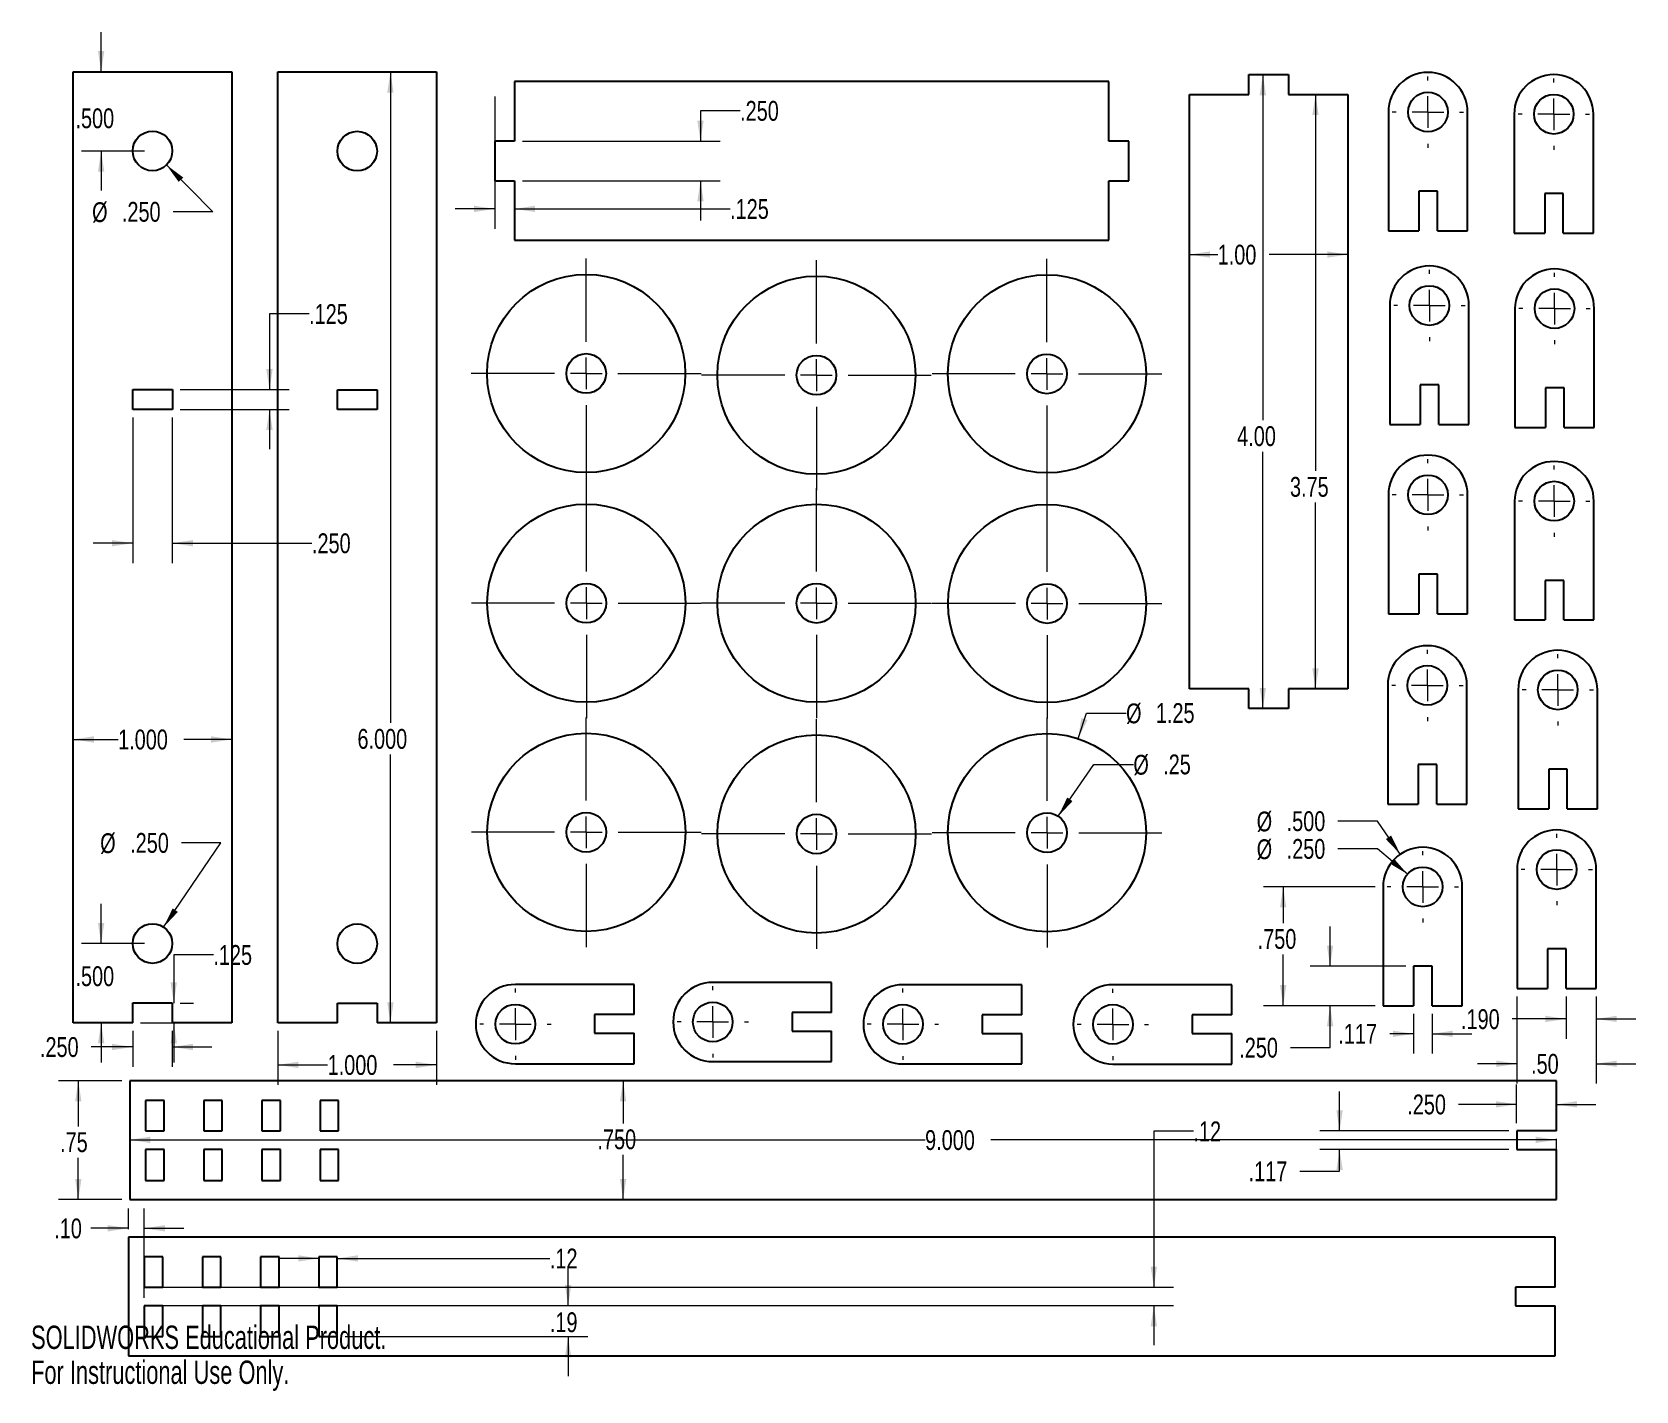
# Paper-space layout 'Sheet1(2)' of a CAD drawing. Header units: inches. Extents: x 0 to 10.1, y 0 to 8.6.
import ezdxf

# ---------------------------------------------------------------- set-up
doc = ezdxf.new("R2010")
doc.units = ezdxf.units.IN
doc.header["$MEASUREMENT"] = 0
doc.styles.add('SLDTEXTSTYLE0', font='TXT', dxfattribs={"width": 0.75})
doc.styles.add('SLDTEXTSTYLE1', font='TXT', dxfattribs={"width": 0.7})
doc.dimstyles.new('SLDDIMSTYLE0', dxfattribs={"dimtxt": 0.125, "dimasz": 0.13, "dimexe": 0, "dimexo": 0.0625, "dimgap": 0.03125, "dimtad": 0, "dimtih": 1, "dimtoh": 1, "dimdec": 3, "dimrnd": 1e-09, "dimzin": 4, "dimdsep": 46, "dimtxsty": 'SLDTEXTSTYLE0', "dimsah": 1, "dimcen": 0, "dimadec": 0, "dimazin": 1, "dimtfac": 1, "dimtdec": 3, "dimtofl": 0, "dimtmove": 0, "dimatfit": 3, "dimfxl": 1, "dimfrac": 2, "dimtolj": 1, "dimtzin": 12, "dimarcsym": 0})
doc.dimstyles.new('SLDDIMSTYLE1', dxfattribs={"dimtxt": 0.125, "dimasz": 0.13, "dimexe": 0, "dimexo": 0.0625, "dimgap": 0.03125, "dimtad": 0, "dimtih": 1, "dimtoh": 1, "dimdec": 3, "dimrnd": 1e-09, "dimzin": 12, "dimdsep": 46, "dimtxsty": 'SLDTEXTSTYLE0', "dimsah": 1, "dimcen": 0.09, "dimadec": 0, "dimazin": 3, "dimtfac": 1, "dimtdec": 3, "dimtmove": 0, "dimatfit": 0, "dimfxl": 1, "dimfrac": 2, "dimtolj": 1, "dimtzin": 12, "dimarcsym": 0})
doc.dimstyles.new('SLDDIMSTYLE2', dxfattribs={"dimtxt": 0.125, "dimasz": 0.13, "dimexe": 0, "dimexo": 0.0625, "dimgap": 0.03125, "dimtad": 0, "dimtih": 1, "dimtoh": 1, "dimdec": 3, "dimrnd": 1e-09, "dimzin": 4, "dimdsep": 46, "dimtxsty": 'SLDTEXTSTYLE0', "dimsah": 1, "dimcen": 0.09, "dimadec": 0, "dimazin": 1, "dimtfac": 1, "dimtdec": 3, "dimtmove": 0, "dimatfit": 0, "dimfxl": 1, "dimfrac": 2, "dimtolj": 1, "dimtzin": 12, "dimarcsym": 0})
doc.dimstyles.new('SLDDIMSTYLE3', dxfattribs={"dimtxt": 0.125, "dimasz": 0.13, "dimexe": 0, "dimexo": 0.0625, "dimgap": 0.03125, "dimtad": 0, "dimtih": 1, "dimtoh": 1, "dimdec": 3, "dimrnd": 1e-09, "dimzin": 4, "dimdsep": 46, "dimtxsty": 'SLDTEXTSTYLE0', "dimsah": 1, "dimcen": 0.09, "dimadec": 0, "dimazin": 1, "dimtfac": 1, "dimtdec": 3, "dimtofl": 0, "dimtmove": 0, "dimatfit": 3, "dimfxl": 1, "dimfrac": 2, "dimtolj": 1, "dimtzin": 12, "dimarcsym": 0})
doc.dimstyles.new('SLDDIMSTYLE4', dxfattribs={"dimtxt": 0.125, "dimasz": 0.13, "dimexe": 0, "dimexo": 0.0625, "dimgap": 0.03125, "dimtad": 0, "dimtih": 1, "dimtoh": 1, "dimdec": 3, "dimrnd": 1e-09, "dimzin": 4, "dimdsep": 46, "dimtxsty": 'SLDTEXTSTYLE0', "dimsah": 1, "dimcen": 0, "dimadec": 0, "dimazin": 1, "dimtfac": 1, "dimtdec": 3, "dimtofl": 0, "dimtmove": 0, "dimatfit": 3, "dimfxl": 1, "dimfrac": 2, "dimtolj": 1, "dimtzin": 12, "dimarcsym": 0})
doc.dimstyles.new('SLDDIMSTYLE5', dxfattribs={"dimtxt": 0.125, "dimasz": 0.13, "dimexe": 0, "dimexo": 0.0625, "dimgap": 0.03125, "dimtad": 0, "dimtih": 1, "dimtoh": 1, "dimrnd": 1e-09, "dimzin": 12, "dimdsep": 46, "dimtxsty": 'SLDTEXTSTYLE0', "dimsah": 1, "dimcen": 0.09, "dimadec": 0, "dimazin": 3, "dimtfac": 1, "dimtmove": 0, "dimatfit": 0, "dimfxl": 1, "dimfrac": 2, "dimtolj": 1, "dimtzin": 12, "dimarcsym": 0})
doc.dimstyles.new('SLDDIMSTYLE6', dxfattribs={"dimtxt": 0.125, "dimasz": 0.13, "dimexe": 0, "dimexo": 0.0625, "dimgap": 0.03125, "dimtad": 0, "dimtih": 1, "dimtoh": 1, "dimrnd": 1e-09, "dimzin": 4, "dimdsep": 46, "dimtxsty": 'SLDTEXTSTYLE0', "dimsah": 1, "dimcen": 0.09, "dimadec": 0, "dimazin": 1, "dimtfac": 1, "dimtmove": 0, "dimatfit": 0, "dimfxl": 1, "dimfrac": 2, "dimtolj": 1, "dimtzin": 12, "dimarcsym": 0})
doc.dimstyles.new('SLDDIMSTYLE7', dxfattribs={"dimtxt": 0.125, "dimasz": 0.13, "dimexe": 0, "dimexo": 0.0625, "dimgap": 0.03125, "dimtad": 0, "dimtih": 1, "dimtoh": 1, "dimrnd": 1e-09, "dimzin": 12, "dimdsep": 46, "dimtxsty": 'SLDTEXTSTYLE0', "dimsah": 1, "dimcen": 0.09, "dimadec": 0, "dimazin": 3, "dimtfac": 1, "dimtofl": 0, "dimtmove": 0, "dimatfit": 3, "dimfxl": 1, "dimfrac": 2, "dimtolj": 1, "dimtzin": 12, "dimarcsym": 0})
doc.dimstyles.new('SLDDIMSTYLE8', dxfattribs={"dimtxt": 0.125, "dimasz": 0.13, "dimexe": 0, "dimexo": 0.0625, "dimgap": 0.03125, "dimtad": 0, "dimtih": 1, "dimtoh": 1, "dimrnd": 1e-09, "dimzin": 4, "dimdsep": 46, "dimtxsty": 'SLDTEXTSTYLE0', "dimsah": 1, "dimcen": 0.09, "dimadec": 0, "dimazin": 1, "dimtfac": 1, "dimtofl": 0, "dimtmove": 0, "dimatfit": 3, "dimfxl": 1, "dimfrac": 2, "dimtolj": 1, "dimtzin": 12, "dimarcsym": 0})
doc.dimstyles.new('SLDDIMSTYLE9', dxfattribs={"dimtxt": 0.125, "dimasz": 0.13, "dimexe": 0, "dimexo": 0.0625, "dimgap": 0.03125, "dimtad": 0, "dimtih": 1, "dimtoh": 1, "dimrnd": 1e-09, "dimzin": 12, "dimdsep": 46, "dimtxsty": 'SLDTEXTSTYLE0', "dimsah": 1, "dimcen": 0, "dimadec": 0, "dimazin": 3, "dimtfac": 1, "dimtofl": 0, "dimtmove": 0, "dimatfit": 3, "dimfxl": 1, "dimfrac": 2, "dimtolj": 1, "dimtzin": 12, "dimarcsym": 0})

psp = doc.layouts.new('Sheet1(2)')

# ---------------------------------------------------------------- texts
at = {"color": 7, "linetype": 'Continuous', "char_height": 0.14705, "attachment_point": 1, "style": 'SLDTEXTSTYLE1'}
for s, insert in [('SOLIDWORKS Educational Product.', (0, 0.4101)), ('For Instructional Use Only.', (0, 0.1896))]:
    psp.add_mtext(s, dxfattribs=dict(at, insert=insert))

# ---------------------------------------------------------------- blocks, each defined once
blk = doc.blocks.new('_D_27')
at = {"color": 7, "linetype": 'Continuous', "lineweight": 0}
for p, q in [((0.836, 2.924), (1.198, 3.455)), ((1.198, 3.455), (0.948, 3.455))]:
    blk.add_line(p, q, dxfattribs=at)
at = {"color": 7, "linetype": 'Continuous', "lineweight": 18}
blk.add_solid([(0.836, 2.924), (0.926, 3.02), (0.893, 3.042)], dxfattribs=at)
at = {"color": 7, "linetype": 'Continuous', "lineweight": 18, "char_height": 0.125, "attachment_point": 1, "style": 'SLDTEXTSTYLE0'}
for s, insert in [('%%c', (0.436, 3.516)), ('.250', (0.625, 3.518))]:
    blk.add_mtext(s, dxfattribs=dict(at, insert=insert))
blk = doc.blocks.new('_D_28')
at = {"color": 7, "linetype": 'Continuous', "lineweight": 0}
for p, q in [((0.854, 7.732), (1.147, 7.436)), ((1.147, 7.436), (0.897, 7.436))]:
    blk.add_line(p, q, dxfattribs=at)
at = {"color": 7, "linetype": 'Continuous', "lineweight": 18}
blk.add_solid([(0.854, 7.732), (0.931, 7.625), (0.96, 7.653)], dxfattribs=at)
at = {"color": 7, "linetype": 'Continuous', "lineweight": 18, "char_height": 0.125, "attachment_point": 1, "style": 'SLDTEXTSTYLE0'}
for s, insert in [('%%c', (0.385, 7.497)), ('.250', (0.573, 7.499))]:
    blk.add_mtext(s, dxfattribs=dict(at, insert=insert))
blk = doc.blocks.new('_D_29')
at = {"color": 7, "linetype": 'Continuous', "lineweight": 0}
for p, q in [((1.15, 2.749), (0.9, 2.749)), ((0.9, 2.749), (0.9, 2.445)), ((0.941, 2.445), (1.025, 2.445)), ((0.691, 2.32), (1.025, 2.32)), ((0.9, 2.32), (0.9, 2.07))]:
    blk.add_line(p, q, dxfattribs=at)
at = {"color": 7, "linetype": 'Continuous', "lineweight": 18}
for points in [[(0.9, 2.445), (0.92, 2.575), (0.88, 2.575)], [(0.9, 2.32), (0.88, 2.19), (0.92, 2.19)]]:
    blk.add_solid(points, dxfattribs=at)
at = {"color": 7, "linetype": 'Continuous', "lineweight": 18, "insert": (1.15, 2.811), "char_height": 0.125, "attachment_point": 1, "style": 'SLDTEXTSTYLE0'}
blk.add_mtext('.125', dxfattribs=at)
blk = doc.blocks.new('_D_30')
at = {"color": 7, "linetype": 'Continuous', "lineweight": 0}
for p, q in [((0.641, 2.27), (0.641, 2.043)), ((0.891, 2.27), (0.891, 2.043)), ((0.641, 2.168), (0.38, 2.168)), ((0.891, 2.168), (1.141, 2.168))]:
    blk.add_line(p, q, dxfattribs=at)
at = {"color": 7, "linetype": 'Continuous', "lineweight": 18}
for points in [[(0.641, 2.168), (0.511, 2.188), (0.511, 2.148)], [(0.891, 2.168), (1.021, 2.148), (1.021, 2.188)]]:
    blk.add_solid(points, dxfattribs=at)
at = {"color": 7, "linetype": 'Continuous', "lineweight": 18, "insert": (0.056, 2.23), "char_height": 0.125, "attachment_point": 1, "style": 'SLDTEXTSTYLE0'}
blk.add_mtext('.250', dxfattribs=at)
blk = doc.blocks.new('_D_31')
at = {"color": 7, "linetype": 'Continuous', "lineweight": 0}
for p, q in [((0.266, 4.108), (0.549, 4.108)), ((1.266, 4.108), (0.964, 4.108))]:
    blk.add_line(p, q, dxfattribs=at)
at = {"color": 7, "linetype": 'Continuous', "lineweight": 18}
for points in [[(0.266, 4.108), (0.396, 4.088), (0.396, 4.128)], [(1.266, 4.108), (1.136, 4.128), (1.136, 4.088)]]:
    blk.add_solid(points, dxfattribs=at)
at = {"color": 7, "linetype": 'Continuous', "lineweight": 18, "insert": (0.549, 4.17), "char_height": 0.125, "attachment_point": 1, "style": 'SLDTEXTSTYLE0'}
blk.add_mtext('1.000', dxfattribs=at)
blk = doc.blocks.new('_D_32')
at = {"color": 7, "linetype": 'Continuous', "lineweight": 0}
for p, q in [((0.641, 6.14), (0.641, 5.221)), ((0.891, 6.14), (0.891, 5.221)), ((0.641, 5.346), (0.391, 5.346)), ((0.891, 5.346), (1.772, 5.346))]:
    blk.add_line(p, q, dxfattribs=at)
at = {"color": 7, "linetype": 'Continuous', "lineweight": 18}
for points in [[(0.641, 5.346), (0.511, 5.366), (0.511, 5.326)], [(0.891, 5.346), (1.021, 5.326), (1.021, 5.366)]]:
    blk.add_solid(points, dxfattribs=at)
at = {"color": 7, "linetype": 'Continuous', "lineweight": 18, "insert": (1.772, 5.408), "char_height": 0.125, "attachment_point": 1, "style": 'SLDTEXTSTYLE0'}
blk.add_mtext('.250', dxfattribs=at)
blk = doc.blocks.new('_D_33')
at = {"color": 7, "linetype": 'Continuous', "lineweight": 0}
for p, q in [((1.754, 6.792), (1.504, 6.792)), ((1.504, 6.792), (1.504, 6.315)), ((0.941, 6.315), (1.629, 6.315)), ((0.941, 6.19), (1.629, 6.19)), ((1.504, 6.19), (1.504, 5.94))]:
    blk.add_line(p, q, dxfattribs=at)
at = {"color": 7, "linetype": 'Continuous', "lineweight": 18}
for points in [[(1.504, 6.315), (1.524, 6.445), (1.484, 6.445)], [(1.504, 6.19), (1.484, 6.06), (1.524, 6.06)]]:
    blk.add_solid(points, dxfattribs=at)
at = {"color": 7, "linetype": 'Continuous', "lineweight": 18, "insert": (1.754, 6.854), "char_height": 0.125, "attachment_point": 1, "style": 'SLDTEXTSTYLE0'}
blk.add_mtext('.125', dxfattribs=at)
blk = doc.blocks.new('_D_34')
at = {"color": 7, "linetype": 'Continuous', "lineweight": 0}
for p, q in [((0.442, 8.32), (0.442, 8.57)), ((0.716, 7.82), (0.317, 7.82)), ((0.442, 7.82), (0.442, 7.57))]:
    blk.add_line(p, q, dxfattribs=at)
at = {"color": 7, "linetype": 'Continuous', "lineweight": 18}
for points in [[(0.442, 8.32), (0.462, 8.45), (0.422, 8.45)], [(0.442, 7.82), (0.422, 7.69), (0.462, 7.69)]]:
    blk.add_solid(points, dxfattribs=at)
at = {"color": 7, "linetype": 'Continuous', "lineweight": 18, "insert": (0.28, 8.089), "char_height": 0.125, "attachment_point": 1, "style": 'SLDTEXTSTYLE0'}
blk.add_mtext('.500', dxfattribs=at)
blk = doc.blocks.new('_D_35')
at = {"color": 7, "linetype": 'Continuous', "lineweight": 0}
for p, q in [((0.442, 2.82), (0.442, 3.07)), ((0.716, 2.82), (0.317, 2.82)), ((0.442, 2.32), (0.442, 2.07))]:
    blk.add_line(p, q, dxfattribs=at)
at = {"color": 7, "linetype": 'Continuous', "lineweight": 18}
for points in [[(0.442, 2.82), (0.462, 2.95), (0.422, 2.95)], [(0.442, 2.32), (0.422, 2.19), (0.462, 2.19)]]:
    blk.add_solid(points, dxfattribs=at)
at = {"color": 7, "linetype": 'Continuous', "lineweight": 18, "insert": (0.28, 2.677), "char_height": 0.125, "attachment_point": 1, "style": 'SLDTEXTSTYLE0'}
blk.add_mtext('.500', dxfattribs=at)
blk = doc.blocks.new('_D_36')
at = {"color": 7, "linetype": 'Continuous', "lineweight": 0}
for p, q in [((1.815, 0.834), (1.565, 0.834)), ((1.932, 0.834), (3.273, 0.834))]:
    blk.add_line(p, q, dxfattribs=at)
at = {"color": 7, "linetype": 'Continuous', "lineweight": 18}
for points in [[(1.815, 0.834), (1.685, 0.854), (1.685, 0.814)], [(1.932, 0.834), (2.062, 0.814), (2.062, 0.854)]]:
    blk.add_solid(points, dxfattribs=at)
at = {"color": 7, "linetype": 'Continuous', "lineweight": 18, "insert": (3.273, 0.896), "char_height": 0.125, "attachment_point": 1, "style": 'SLDTEXTSTYLE0'}
blk.add_mtext('.12', dxfattribs=at)
blk = doc.blocks.new('_D_37')
at = {"color": 7, "linetype": 'Continuous', "lineweight": 0}
for p, q in [((3.388, 0.536), (3.388, 0.786)), ((1.982, 0.536), (3.513, 0.536)), ((1.982, 0.341), (3.513, 0.341)), ((3.388, 0.341), (3.388, 0.091))]:
    blk.add_line(p, q, dxfattribs=at)
at = {"color": 7, "linetype": 'Continuous', "lineweight": 18}
for points in [[(3.388, 0.536), (3.408, 0.666), (3.368, 0.666)], [(3.388, 0.341), (3.368, 0.211), (3.408, 0.211)]]:
    blk.add_solid(points, dxfattribs=at)
at = {"color": 7, "linetype": 'Continuous', "lineweight": 18, "insert": (3.273, 0.494), "char_height": 0.125, "attachment_point": 1, "style": 'SLDTEXTSTYLE0'}
blk.add_mtext('.19', dxfattribs=at)
blk = doc.blocks.new('_D_38')
at = {"color": 7, "linetype": 'Continuous', "lineweight": 0}
for p, q in [((7.333, 1.636), (7.083, 1.636)), ((7.083, 1.636), (7.083, 0.653)), ((0.764, 0.653), (7.208, 0.653)), ((0.764, 0.536), (7.208, 0.536)), ((7.083, 0.536), (7.083, 0.286))]:
    blk.add_line(p, q, dxfattribs=at)
at = {"color": 7, "linetype": 'Continuous', "lineweight": 18}
for points in [[(7.083, 0.653), (7.103, 0.783), (7.063, 0.783)], [(7.083, 0.536), (7.063, 0.406), (7.103, 0.406)]]:
    blk.add_solid(points, dxfattribs=at)
at = {"color": 7, "linetype": 'Continuous', "lineweight": 18, "insert": (7.333, 1.698), "char_height": 0.125, "attachment_point": 1, "style": 'SLDTEXTSTYLE0'}
blk.add_mtext('.12', dxfattribs=at)
blk = doc.blocks.new('_D_39')
at = {"color": 7, "linetype": 'Continuous', "lineweight": 0}
for p, q in [((0.614, 1.019), (0.614, 1.149)), ((0.714, 0.586), (0.714, 1.149)), ((0.614, 1.024), (0.376, 1.024)), ((0.714, 1.024), (0.964, 1.024))]:
    blk.add_line(p, q, dxfattribs=at)
at = {"color": 7, "linetype": 'Continuous', "lineweight": 18}
for points in [[(0.614, 1.024), (0.484, 1.044), (0.484, 1.004)], [(0.714, 1.024), (0.844, 1.004), (0.844, 1.044)]]:
    blk.add_solid(points, dxfattribs=at)
at = {"color": 7, "linetype": 'Continuous', "lineweight": 18, "insert": (0.146, 1.086), "char_height": 0.125, "attachment_point": 1, "style": 'SLDTEXTSTYLE0'}
blk.add_mtext('.10', dxfattribs=at)
blk = doc.blocks.new('_D_40')
at = {"color": 7, "linetype": 'Continuous', "lineweight": 0}
for p, q in [((0.622, 1.582), (5.64, 1.582)), ((9.622, 1.582), (6.055, 1.582)), ((9.622, 1.588), (9.622, 1.457))]:
    blk.add_line(p, q, dxfattribs=at)
at = {"color": 7, "linetype": 'Continuous', "lineweight": 18}
for points in [[(0.622, 1.582), (0.752, 1.562), (0.752, 1.602)], [(9.622, 1.582), (9.492, 1.602), (9.492, 1.562)]]:
    blk.add_solid(points, dxfattribs=at)
at = {"color": 7, "linetype": 'Continuous', "lineweight": 18, "insert": (5.64, 1.643), "char_height": 0.125, "attachment_point": 1, "style": 'SLDTEXTSTYLE0'}
blk.add_mtext('9.000', dxfattribs=at)
blk = doc.blocks.new('_D_41')
at = {"color": 7, "linetype": 'Continuous', "lineweight": 0}
for p, q in [((3.735, 1.955), (3.735, 1.685)), ((3.735, 1.205), (3.735, 1.487))]:
    blk.add_line(p, q, dxfattribs=at)
at = {"color": 7, "linetype": 'Continuous', "lineweight": 18}
for points in [[(3.735, 1.955), (3.715, 1.825), (3.755, 1.825)], [(3.735, 1.205), (3.755, 1.335), (3.715, 1.335)]]:
    blk.add_solid(points, dxfattribs=at)
at = {"color": 7, "linetype": 'Continuous', "lineweight": 18, "insert": (3.573, 1.648), "char_height": 0.125, "attachment_point": 1, "style": 'SLDTEXTSTYLE0'}
blk.add_mtext('.750', dxfattribs=at)
blk = doc.blocks.new('_D_42')
at = {"color": 7, "linetype": 'Continuous', "lineweight": 0}
for p, q in [((9.372, 1.688), (9.372, 1.931)), ((9.372, 1.806), (9.006, 1.806)), ((9.622, 1.806), (9.872, 1.806))]:
    blk.add_line(p, q, dxfattribs=at)
at = {"color": 7, "linetype": 'Continuous', "lineweight": 18}
for points in [[(9.372, 1.806), (9.242, 1.826), (9.242, 1.786)], [(9.622, 1.806), (9.752, 1.786), (9.752, 1.826)]]:
    blk.add_solid(points, dxfattribs=at)
at = {"color": 7, "linetype": 'Continuous', "lineweight": 18, "insert": (8.682, 1.868), "char_height": 0.125, "attachment_point": 1, "style": 'SLDTEXTSTYLE0'}
blk.add_mtext('.250', dxfattribs=at)
blk = doc.blocks.new('_D_43')
at = {"color": 7, "linetype": 'Continuous', "lineweight": 0}
for p, q in [((8.255, 1.638), (8.255, 1.888)), ((9.322, 1.638), (8.13, 1.638)), ((9.322, 1.521), (8.13, 1.521)), ((8.255, 1.384), (8.255, 1.521)), ((8.005, 1.384), (8.255, 1.384))]:
    blk.add_line(p, q, dxfattribs=at)
at = {"color": 7, "linetype": 'Continuous', "lineweight": 18}
for points in [[(8.255, 1.638), (8.275, 1.768), (8.235, 1.768)], [(8.255, 1.521), (8.235, 1.391), (8.275, 1.391)]]:
    blk.add_solid(points, dxfattribs=at)
at = {"color": 7, "linetype": 'Continuous', "lineweight": 18, "insert": (7.681, 1.446), "char_height": 0.125, "attachment_point": 1, "style": 'SLDTEXTSTYLE0'}
blk.add_mtext('.117', dxfattribs=at)
blk = doc.blocks.new('_D_44')
at = {"color": 7, "linetype": 'Continuous', "lineweight": 0}
for p, q in [((0.572, 1.955), (0.173, 1.955)), ((0.298, 1.955), (0.298, 1.667)), ((0.298, 1.205), (0.298, 1.469)), ((0.572, 1.205), (0.173, 1.205))]:
    blk.add_line(p, q, dxfattribs=at)
at = {"color": 7, "linetype": 'Continuous', "lineweight": 18}
for points in [[(0.298, 1.955), (0.278, 1.825), (0.318, 1.825)], [(0.298, 1.205), (0.318, 1.335), (0.278, 1.335)]]:
    blk.add_solid(points, dxfattribs=at)
at = {"color": 7, "linetype": 'Continuous', "lineweight": 18, "insert": (0.183, 1.63), "char_height": 0.125, "attachment_point": 1, "style": 'SLDTEXTSTYLE0'}
blk.add_mtext('.75', dxfattribs=at)
blk = doc.blocks.new('_D_45')
at = {"color": 7, "linetype": 'Continuous', "lineweight": 0}
for p, q in [((1.557, 2.269), (1.557, 1.93)), ((2.557, 2.269), (2.557, 1.93)), ((1.557, 2.055), (1.871, 2.055)), ((2.557, 2.055), (2.287, 2.055))]:
    blk.add_line(p, q, dxfattribs=at)
at = {"color": 7, "linetype": 'Continuous', "lineweight": 18}
for points in [[(1.557, 2.055), (1.687, 2.035), (1.687, 2.075)], [(2.557, 2.055), (2.427, 2.075), (2.427, 2.035)]]:
    blk.add_solid(points, dxfattribs=at)
at = {"color": 7, "linetype": 'Continuous', "lineweight": 18, "insert": (1.871, 2.117), "char_height": 0.125, "attachment_point": 1, "style": 'SLDTEXTSTYLE0'}
blk.add_mtext('1.000', dxfattribs=at)
blk = doc.blocks.new('_D_46')
at = {"color": 7, "linetype": 'Continuous', "lineweight": 0}
for p, q in [((2.267, 8.319), (2.267, 4.212)), ((2.267, 2.319), (2.267, 4.013))]:
    blk.add_line(p, q, dxfattribs=at)
at = {"color": 7, "linetype": 'Continuous', "lineweight": 18}
for points in [[(2.267, 8.319), (2.247, 8.189), (2.287, 8.189)], [(2.267, 2.319), (2.287, 2.449), (2.247, 2.449)]]:
    blk.add_solid(points, dxfattribs=at)
at = {"color": 7, "linetype": 'Continuous', "lineweight": 18, "insert": (2.059, 4.174), "char_height": 0.125, "attachment_point": 1, "style": 'SLDTEXTSTYLE0'}
blk.add_mtext('6.000', dxfattribs=at)
blk = doc.blocks.new('_D_47')
at = {"color": 7, "linetype": 'Continuous', "lineweight": 0}
for p, q in [((7.307, 7.167), (7.486, 7.167)), ((8.307, 7.167), (7.81, 7.167))]:
    blk.add_line(p, q, dxfattribs=at)
at = {"color": 7, "linetype": 'Continuous', "lineweight": 18}
for points in [[(7.307, 7.167), (7.437, 7.147), (7.437, 7.187)], [(8.307, 7.167), (8.177, 7.187), (8.177, 7.147)]]:
    blk.add_solid(points, dxfattribs=at)
at = {"color": 7, "linetype": 'Continuous', "lineweight": 18, "insert": (7.486, 7.229), "char_height": 0.125, "attachment_point": 1, "style": 'SLDTEXTSTYLE0'}
blk.add_mtext('1.00', dxfattribs=at)
blk = doc.blocks.new('_D_48')
at = {"color": 7, "linetype": 'Continuous', "lineweight": 0}
for p, q in [((7.771, 8.302), (7.771, 6.122)), ((7.771, 4.302), (7.771, 5.923))]:
    blk.add_line(p, q, dxfattribs=at)
at = {"color": 7, "linetype": 'Continuous', "lineweight": 18}
for points in [[(7.771, 8.302), (7.751, 8.172), (7.791, 8.172)], [(7.771, 4.302), (7.791, 4.432), (7.751, 4.432)]]:
    blk.add_solid(points, dxfattribs=at)
at = {"color": 7, "linetype": 'Continuous', "lineweight": 18, "insert": (7.609, 6.084), "char_height": 0.125, "attachment_point": 1, "style": 'SLDTEXTSTYLE0'}
blk.add_mtext('4.00', dxfattribs=at)
blk = doc.blocks.new('_D_49')
at = {"color": 7, "linetype": 'Continuous', "lineweight": 0}
for p, q in [((8.103, 8.177), (8.103, 5.802)), ((8.103, 4.427), (8.103, 5.603))]:
    blk.add_line(p, q, dxfattribs=at)
at = {"color": 7, "linetype": 'Continuous', "lineweight": 18}
for points in [[(8.103, 8.177), (8.083, 8.047), (8.123, 8.047)], [(8.103, 4.427), (8.123, 4.557), (8.083, 4.557)]]:
    blk.add_solid(points, dxfattribs=at)
at = {"color": 7, "linetype": 'Continuous', "lineweight": 18, "insert": (7.942, 5.764), "char_height": 0.125, "attachment_point": 1, "style": 'SLDTEXTSTYLE0'}
blk.add_mtext('3.75', dxfattribs=at)
blk = doc.blocks.new('_D_50')
at = {"color": 7, "linetype": 'Continuous', "lineweight": 0}
for p, q in [((4.473, 8.074), (4.223, 8.074)), ((4.223, 8.074), (4.223, 7.882)), ((3.1, 7.882), (4.348, 7.882)), ((3.1, 7.632), (4.348, 7.632)), ((4.223, 7.632), (4.223, 7.382))]:
    blk.add_line(p, q, dxfattribs=at)
at = {"color": 7, "linetype": 'Continuous', "lineweight": 18}
for points in [[(4.223, 7.882), (4.243, 8.012), (4.203, 8.012)], [(4.223, 7.632), (4.203, 7.502), (4.243, 7.502)]]:
    blk.add_solid(points, dxfattribs=at)
at = {"color": 7, "linetype": 'Continuous', "lineweight": 18, "insert": (4.473, 8.136), "char_height": 0.125, "attachment_point": 1, "style": 'SLDTEXTSTYLE0'}
blk.add_mtext('.250', dxfattribs=at)
blk = doc.blocks.new('_D_51')
at = {"color": 7, "linetype": 'Continuous', "lineweight": 0}
for p, q in [((2.925, 8.165), (2.925, 7.33)), ((2.925, 7.455), (2.675, 7.455)), ((3.05, 7.455), (4.41, 7.455))]:
    blk.add_line(p, q, dxfattribs=at)
at = {"color": 7, "linetype": 'Continuous', "lineweight": 18}
for points in [[(2.925, 7.455), (2.795, 7.475), (2.795, 7.435)], [(3.05, 7.455), (3.18, 7.435), (3.18, 7.475)]]:
    blk.add_solid(points, dxfattribs=at)
at = {"color": 7, "linetype": 'Continuous', "lineweight": 18, "insert": (4.41, 7.517), "char_height": 0.125, "attachment_point": 1, "style": 'SLDTEXTSTYLE0'}
blk.add_mtext('.125', dxfattribs=at)
blk = doc.blocks.new('SW_CENTERMARKSYMBOL_17')
at = {"color": 0, "linetype": 'Continuous', "lineweight": 18}
for p, q in [((0, 0.2), (0, 0.225)), ((-0.2, 0), (-0.225, 0)), ((0, 0), (-0.1, 0)), ((0, 0), (0, 0.1)), ((0, 0), (0, -0.1)), ((0, 0), (0.1, 0)), ((0.2, 0), (0.225, 0)), ((0, -0.2), (0, -0.225))]:
    blk.add_line(p, q, dxfattribs=at)
blk = doc.blocks.new('SW_CENTERMARKSYMBOL_18')
at = {"color": 0, "linetype": 'Continuous', "lineweight": 18}
for p, q in [((0, 0.2), (0, 0.225)), ((-0.2, 0), (-0.225, 0)), ((0, 0), (-0.1, 0)), ((0, 0), (0, 0.1)), ((0, 0), (0, -0.1)), ((0, 0), (0.1, 0)), ((0.2, 0), (0.225, 0)), ((0, -0.2), (0, -0.225))]:
    blk.add_line(p, q, dxfattribs=at)
blk = doc.blocks.new('SW_CENTERMARKSYMBOL_19')
at = {"color": 0, "linetype": 'Continuous', "lineweight": 18}
for p, q in [((0, 0.2), (0, 0.225)), ((-0.2, 0), (-0.225, 0)), ((0, 0), (-0.1, 0)), ((0, 0), (0, 0.1)), ((0, 0), (0, -0.1)), ((0, 0), (0.1, 0)), ((0.2, 0), (0.225, 0)), ((0, -0.2), (0, -0.225))]:
    blk.add_line(p, q, dxfattribs=at)
blk = doc.blocks.new('SW_CENTERMARKSYMBOL_20')
at = {"color": 0, "linetype": 'Continuous', "lineweight": 18}
for p, q in [((0, 0.2), (0, 0.225)), ((-0.2, 0), (-0.225, 0)), ((0, 0), (-0.1, 0)), ((0, 0), (0, 0.1)), ((0, 0), (0, -0.1)), ((0, 0), (0.1, 0)), ((0.2, 0), (0.225, 0)), ((0, -0.2), (0, -0.225))]:
    blk.add_line(p, q, dxfattribs=at)
blk = doc.blocks.new('SW_CENTERMARKSYMBOL_21')
at = {"color": 0, "linetype": 'Continuous', "lineweight": 18}
for p, q in [((0, 0.2), (0, 0.225)), ((-0.2, 0), (-0.225, 0)), ((0, 0), (-0.1, 0)), ((0, 0), (0, 0.1)), ((0, 0), (0, -0.1)), ((0, 0), (0.1, 0)), ((0.2, 0), (0.225, 0)), ((0, -0.2), (0, -0.225))]:
    blk.add_line(p, q, dxfattribs=at)
blk = doc.blocks.new('SW_CENTERMARKSYMBOL_22')
at = {"color": 0, "linetype": 'Continuous', "lineweight": 18}
for p, q in [((0, 0.2), (0, 0.225)), ((-0.2, 0), (-0.225, 0)), ((0, 0), (-0.1, 0)), ((0, 0), (0, 0.1)), ((0, 0), (0, -0.1)), ((0, 0), (0.1, 0)), ((0.2, 0), (0.225, 0)), ((0, -0.2), (0, -0.225))]:
    blk.add_line(p, q, dxfattribs=at)
blk = doc.blocks.new('SW_CENTERMARKSYMBOL_23')
at = {"color": 0, "linetype": 'Continuous', "lineweight": 18}
for p, q in [((0, 0.2), (0, 0.725)), ((-0.2, 0), (-0.725, 0)), ((0, 0), (-0.1, 0)), ((0, 0), (0, 0.1)), ((0, 0), (0, -0.1)), ((0, 0), (0.1, 0)), ((0.2, 0), (0.725, 0)), ((0, -0.2), (0, -0.725))]:
    blk.add_line(p, q, dxfattribs=at)
blk = doc.blocks.new('SW_CENTERMARKSYMBOL_24')
at = {"color": 0, "linetype": 'Continuous', "lineweight": 18}
for p, q in [((0, 0.2), (0, 0.725)), ((-0.2, 0), (-0.725, 0)), ((0, 0), (-0.1, 0)), ((0, 0), (0, 0.1)), ((0, 0), (0, -0.1)), ((0, 0), (0.1, 0)), ((0.2, 0), (0.725, 0)), ((0, -0.2), (0, -0.725))]:
    blk.add_line(p, q, dxfattribs=at)
blk = doc.blocks.new('SW_CENTERMARKSYMBOL_25')
at = {"color": 0, "linetype": 'Continuous', "lineweight": 18}
for p, q in [((0, 0.2), (0, 0.725)), ((-0.2, 0), (-0.725, 0)), ((0, 0), (-0.1, 0)), ((0, 0), (0, 0.1)), ((0, 0), (0, -0.1)), ((0, 0), (0.1, 0)), ((0.2, 0), (0.725, 0)), ((0, -0.2), (0, -0.725))]:
    blk.add_line(p, q, dxfattribs=at)
blk = doc.blocks.new('SW_CENTERMARKSYMBOL_26')
at = {"color": 0, "linetype": 'Continuous', "lineweight": 18}
for p, q in [((0, 0.2), (0, 0.225)), ((-0.2, 0), (-0.225, 0)), ((0, 0), (-0.1, 0)), ((0, 0), (0, 0.1)), ((0, 0), (0, -0.1)), ((0, 0), (0.1, 0)), ((0.2, 0), (0.225, 0)), ((0, -0.2), (0, -0.225))]:
    blk.add_line(p, q, dxfattribs=at)
blk = doc.blocks.new('SW_CENTERMARKSYMBOL_27')
at = {"color": 0, "linetype": 'Continuous', "lineweight": 18}
for p, q in [((0, 0.2), (0, 0.225)), ((-0.2, 0), (-0.225, 0)), ((0, 0), (-0.1, 0)), ((0, 0), (0, 0.1)), ((0, 0), (0, -0.1)), ((0, 0), (0.1, 0)), ((0.2, 0), (0.225, 0)), ((0, -0.2), (0, -0.225))]:
    blk.add_line(p, q, dxfattribs=at)
blk = doc.blocks.new('SW_CENTERMARKSYMBOL_28')
at = {"color": 0, "linetype": 'Continuous', "lineweight": 18}
for p, q in [((0, 0.2), (0, 0.225)), ((-0.2, 0), (-0.225, 0)), ((0, 0), (-0.1, 0)), ((0, 0), (0, 0.1)), ((0, 0), (0, -0.1)), ((0, 0), (0.1, 0)), ((0.2, 0), (0.225, 0)), ((0, -0.2), (0, -0.225))]:
    blk.add_line(p, q, dxfattribs=at)
blk = doc.blocks.new('_D_52')
at = {"color": 7, "linetype": 'Continuous', "lineweight": 0}
for p, q in [((9.684, 2.487), (9.684, 2.22)), ((9.874, 2.487), (9.874, 2.22)), ((9.684, 2.345), (9.344, 2.345)), ((9.874, 2.345), (10.124, 2.345))]:
    blk.add_line(p, q, dxfattribs=at)
at = {"color": 7, "linetype": 'Continuous', "lineweight": 18}
for points in [[(9.684, 2.345), (9.554, 2.365), (9.554, 2.325)], [(9.874, 2.345), (10.004, 2.325), (10.004, 2.365)]]:
    blk.add_solid(points, dxfattribs=at)
at = {"color": 7, "linetype": 'Continuous', "lineweight": 18, "insert": (9.021, 2.406), "char_height": 0.125, "attachment_point": 1, "style": 'SLDTEXTSTYLE0'}
blk.add_mtext('.190', dxfattribs=at)
blk = doc.blocks.new('_D_53')
at = {"color": 7, "linetype": 'Continuous', "lineweight": 0}
for p, q in [((9.374, 2.487), (9.374, 1.937)), ((9.874, 2.487), (9.874, 1.937)), ((9.374, 2.062), (9.124, 2.062)), ((9.874, 2.062), (10.124, 2.062))]:
    blk.add_line(p, q, dxfattribs=at)
at = {"color": 7, "linetype": 'Continuous', "lineweight": 18}
for points in [[(9.374, 2.062), (9.244, 2.082), (9.244, 2.042)], [(9.874, 2.062), (10.004, 2.042), (10.004, 2.082)]]:
    blk.add_solid(points, dxfattribs=at)
at = {"color": 7, "linetype": 'Continuous', "lineweight": 18, "insert": (9.463, 2.124), "char_height": 0.125, "attachment_point": 1, "style": 'SLDTEXTSTYLE0'}
blk.add_mtext('.50', dxfattribs=at)
blk = doc.blocks.new('SW_CENTERMARKSYMBOL_29')
at = {"color": 0, "linetype": 'Continuous', "lineweight": 18}
for p, q in [((0, 0.2), (0, 0.225)), ((-0.2, 0), (-0.225, 0)), ((0, 0), (-0.1, 0)), ((0, 0), (0, 0.1)), ((0, 0), (0, -0.1)), ((0, 0), (0.1, 0)), ((0.2, 0), (0.225, 0)), ((0, -0.2), (0, -0.225))]:
    blk.add_line(p, q, dxfattribs=at)
blk = doc.blocks.new('SW_CENTERMARKSYMBOL_30')
at = {"color": 0, "linetype": 'Continuous', "lineweight": 18}
for p, q in [((0, 0.2), (0, 0.225)), ((-0.2, 0), (-0.225, 0)), ((0, 0), (-0.1, 0)), ((0, 0), (0, 0.1)), ((0, 0), (0, -0.1)), ((0, 0), (0.1, 0)), ((0.2, 0), (0.225, 0)), ((0, -0.2), (0, -0.225))]:
    blk.add_line(p, q, dxfattribs=at)
blk = doc.blocks.new('SW_CENTERMARKSYMBOL_31')
at = {"color": 0, "linetype": 'Continuous', "lineweight": 18}
for p, q in [((0, 0.2), (0, 0.225)), ((-0.2, 0), (-0.225, 0)), ((0, 0), (-0.1, 0)), ((0, 0), (0, 0.1)), ((0, 0), (0, -0.1)), ((0, 0), (0.1, 0)), ((0.2, 0), (0.225, 0)), ((0, -0.2), (0, -0.225))]:
    blk.add_line(p, q, dxfattribs=at)
blk = doc.blocks.new('_D_54')
at = {"color": 7, "linetype": 'Continuous', "lineweight": 0}
for p, q in [((8.195, 2.678), (8.195, 2.928)), ((8.672, 2.678), (8.07, 2.678)), ((8.479, 2.428), (8.07, 2.428)), ((8.195, 2.164), (8.195, 2.428)), ((7.945, 2.164), (8.195, 2.164))]:
    blk.add_line(p, q, dxfattribs=at)
at = {"color": 7, "linetype": 'Continuous', "lineweight": 18}
for points in [[(8.195, 2.678), (8.215, 2.808), (8.175, 2.808)], [(8.195, 2.428), (8.175, 2.298), (8.215, 2.298)]]:
    blk.add_solid(points, dxfattribs=at)
at = {"color": 7, "linetype": 'Continuous', "lineweight": 18, "insert": (7.622, 2.226), "char_height": 0.125, "attachment_point": 1, "style": 'SLDTEXTSTYLE0'}
blk.add_mtext('.250', dxfattribs=at)
blk = doc.blocks.new('_D_55')
at = {"color": 7, "linetype": 'Continuous', "lineweight": 0}
for p, q in [((8.722, 2.378), (8.722, 2.126)), ((8.839, 2.378), (8.839, 2.126)), ((8.722, 2.251), (8.571, 2.251)), ((8.839, 2.251), (9.089, 2.251))]:
    blk.add_line(p, q, dxfattribs=at)
at = {"color": 7, "linetype": 'Continuous', "lineweight": 18}
for points in [[(8.722, 2.251), (8.592, 2.271), (8.592, 2.231)], [(8.839, 2.251), (8.969, 2.231), (8.969, 2.271)]]:
    blk.add_solid(points, dxfattribs=at)
at = {"color": 7, "linetype": 'Continuous', "lineweight": 18, "insert": (8.247, 2.313), "char_height": 0.125, "attachment_point": 1, "style": 'SLDTEXTSTYLE0'}
blk.add_mtext('.117', dxfattribs=at)
blk = doc.blocks.new('_D_56')
at = {"color": 7, "linetype": 'Continuous', "lineweight": 0}
for p, q in [((8.479, 3.178), (7.774, 3.178)), ((7.899, 3.178), (7.899, 2.949)), ((7.899, 2.428), (7.899, 2.751)), ((8.479, 2.428), (7.774, 2.428))]:
    blk.add_line(p, q, dxfattribs=at)
at = {"color": 7, "linetype": 'Continuous', "lineweight": 18}
for points in [[(7.899, 3.178), (7.879, 3.048), (7.919, 3.048)], [(7.899, 2.428), (7.919, 2.558), (7.879, 2.558)]]:
    blk.add_solid(points, dxfattribs=at)
at = {"color": 7, "linetype": 'Continuous', "lineweight": 18, "insert": (7.738, 2.912), "char_height": 0.125, "attachment_point": 1, "style": 'SLDTEXTSTYLE0'}
blk.add_mtext('.750', dxfattribs=at)
blk = doc.blocks.new('_D_57')
at = {"color": 7, "linetype": 'Continuous', "lineweight": 0}
for p, q in [((8.494, 3.417), (8.244, 3.417)), ((8.684, 3.258), (8.494, 3.417))]:
    blk.add_line(p, q, dxfattribs=at)
at = {"color": 7, "linetype": 'Continuous', "lineweight": 18}
blk.add_solid([(8.684, 3.258), (8.597, 3.357), (8.571, 3.326)], dxfattribs=at)
at = {"color": 7, "linetype": 'Continuous', "lineweight": 18, "char_height": 0.125, "attachment_point": 1, "style": 'SLDTEXTSTYLE0'}
for s, insert in [('%%c', (7.732, 3.478)), ('.250', (7.921, 3.48))]:
    blk.add_mtext(s, dxfattribs=dict(at, insert=insert))
blk = doc.blocks.new('_D_58')
at = {"color": 7, "linetype": 'Continuous', "lineweight": 0}
for p, q in [((8.494, 3.592), (8.244, 3.592)), ((8.638, 3.384), (8.494, 3.592))]:
    blk.add_line(p, q, dxfattribs=at)
at = {"color": 7, "linetype": 'Continuous', "lineweight": 18}
blk.add_solid([(8.638, 3.384), (8.58, 3.502), (8.547, 3.479)], dxfattribs=at)
at = {"color": 7, "linetype": 'Continuous', "lineweight": 18, "char_height": 0.125, "attachment_point": 1, "style": 'SLDTEXTSTYLE0'}
for s, insert in [('%%c', (7.732, 3.653)), ('.500', (7.921, 3.655))]:
    blk.add_mtext(s, dxfattribs=dict(at, insert=insert))
blk = doc.blocks.new('SW_CENTERMARKSYMBOL_32')
at = {"color": 0, "linetype": 'Continuous', "lineweight": 18}
for p, q in [((0, 0.2), (0, 0.225)), ((-0.2, 0), (-0.225, 0)), ((0, 0), (-0.1, 0)), ((0, 0), (0, 0.1)), ((0, 0), (0, -0.1)), ((0, 0), (0.1, 0)), ((0.2, 0), (0.225, 0)), ((0, -0.2), (0, -0.225))]:
    blk.add_line(p, q, dxfattribs=at)
blk = doc.blocks.new('SW_CENTERMARKSYMBOL_33')
at = {"color": 0, "linetype": 'Continuous', "lineweight": 18}
for p, q in [((0, 0.2), (0, 0.225)), ((-0.2, 0), (-0.225, 0)), ((0, 0), (-0.1, 0)), ((0, 0), (0, 0.1)), ((0, 0), (0, -0.1)), ((0, 0), (0.1, 0)), ((0.2, 0), (0.225, 0)), ((0, -0.2), (0, -0.225))]:
    blk.add_line(p, q, dxfattribs=at)
blk = doc.blocks.new('SW_CENTERMARKSYMBOL_34')
at = {"color": 0, "linetype": 'Continuous', "lineweight": 18}
for p, q in [((0, 0.2), (0, 0.725)), ((-0.2, 0), (-0.725, 0)), ((0, 0), (-0.1, 0)), ((0, 0), (0, 0.1)), ((0, 0), (0, -0.1)), ((0, 0), (0.1, 0)), ((0.2, 0), (0.725, 0)), ((0, -0.2), (0, -0.725))]:
    blk.add_line(p, q, dxfattribs=at)
blk = doc.blocks.new('SW_CENTERMARKSYMBOL_35')
at = {"color": 0, "linetype": 'Continuous', "lineweight": 18}
for p, q in [((0, 0.2), (0, 0.725)), ((-0.2, 0), (-0.725, 0)), ((0, 0), (-0.1, 0)), ((0, 0), (0, 0.1)), ((0, 0), (0, -0.1)), ((0, 0), (0.1, 0)), ((0.2, 0), (0.725, 0)), ((0, -0.2), (0, -0.725))]:
    blk.add_line(p, q, dxfattribs=at)
blk = doc.blocks.new('SW_CENTERMARKSYMBOL_36')
at = {"color": 0, "linetype": 'Continuous', "lineweight": 18}
for p, q in [((0, 0.2), (0, 0.725)), ((-0.2, 0), (-0.725, 0)), ((0, 0), (-0.1, 0)), ((0, 0), (0, 0.1)), ((0, 0), (0, -0.1)), ((0, 0), (0.1, 0)), ((0.2, 0), (0.725, 0)), ((0, -0.2), (0, -0.725))]:
    blk.add_line(p, q, dxfattribs=at)
blk = doc.blocks.new('SW_CENTERMARKSYMBOL_37')
at = {"color": 0, "linetype": 'Continuous', "lineweight": 18}
for p, q in [((0, 0.2), (0, 0.725)), ((-0.2, 0), (-0.725, 0)), ((0, 0), (-0.1, 0)), ((0, 0), (0, 0.1)), ((0, 0), (0, -0.1)), ((0, 0), (0.1, 0)), ((0.2, 0), (0.725, 0)), ((0, -0.2), (0, -0.725))]:
    blk.add_line(p, q, dxfattribs=at)
blk = doc.blocks.new('SW_CENTERMARKSYMBOL_38')
at = {"color": 0, "linetype": 'Continuous', "lineweight": 18}
for p, q in [((0, 0.2), (0, 0.725)), ((-0.2, 0), (-0.725, 0)), ((0, 0), (-0.1, 0)), ((0, 0), (0, 0.1)), ((0, 0), (0, -0.1)), ((0, 0), (0.1, 0)), ((0.2, 0), (0.725, 0)), ((0, -0.2), (0, -0.725))]:
    blk.add_line(p, q, dxfattribs=at)
blk = doc.blocks.new('_D_59')
at = {"color": 7, "linetype": 'Continuous', "lineweight": 0}
for p, q in [((6.605, 4.114), (6.658, 4.274)), ((6.658, 4.274), (6.908, 4.274))]:
    blk.add_line(p, q, dxfattribs=at)
at = {"color": 7, "linetype": 'Continuous', "lineweight": 18}
blk.add_solid([(6.605, 4.114), (6.664, 4.231), (6.626, 4.243)], dxfattribs=at)
at = {"color": 7, "linetype": 'Continuous', "lineweight": 18, "char_height": 0.125, "attachment_point": 1, "style": 'SLDTEXTSTYLE0'}
for s, insert in [('%%c', (6.908, 4.335)), ('1.25', (7.096, 4.337))]:
    blk.add_mtext(s, dxfattribs=dict(at, insert=insert))
blk = doc.blocks.new('_D_60')
at = {"color": 7, "linetype": 'Continuous', "lineweight": 0}
for p, q in [((6.48, 3.623), (6.704, 3.95)), ((6.704, 3.95), (6.954, 3.95))]:
    blk.add_line(p, q, dxfattribs=at)
at = {"color": 7, "linetype": 'Continuous', "lineweight": 18}
blk.add_solid([(6.48, 3.623), (6.57, 3.719), (6.537, 3.742)], dxfattribs=at)
at = {"color": 7, "linetype": 'Continuous', "lineweight": 18, "char_height": 0.125, "attachment_point": 1, "style": 'SLDTEXTSTYLE0'}
for s, insert in [('%%c', (6.954, 4.011)), ('.25', (7.142, 4.013))]:
    blk.add_mtext(s, dxfattribs=dict(at, insert=insert))
blk = doc.blocks.new('SW_CENTERMARKSYMBOL_39')
at = {"color": 0, "linetype": 'Continuous', "lineweight": 18}
for p, q in [((0, 0.2), (0, 0.725)), ((-0.2, 0), (-0.725, 0)), ((0, 0), (-0.1, 0)), ((0, 0), (0, 0.1)), ((0, 0), (0, -0.1)), ((0, 0), (0.1, 0)), ((0.2, 0), (0.725, 0)), ((0, -0.2), (0, -0.725))]:
    blk.add_line(p, q, dxfattribs=at)

# ---------------------------------------------------------------- dimensions: what is measured, and where the dimension line sits
at = {"color": 7, "linetype": 'Continuous', "lineweight": 18}
for base, p1, p2, dimstyle, picture, middle in [((0.4417, 8.3204), (0.7659, 7.8204), (0.2659, 8.3204), 'SLDDIMSTYLE2', '_D_34', (0.4417, 8.0266)), ((2.2669, 2.3194), (2.5573, 8.3194), (2.1823, 2.3194), 'SLDDIMSTYLE3', '_D_46', (2.2669, 4.1125)), ((7.7711, 4.3022), (7.6828, 8.3022), (7.6828, 4.3022), 'SLDDIMSTYLE8', '_D_48', (7.7711, 6.0224)), ((4.2229, 7.6321), (3.0501, 7.8821), (3.0501, 7.6321), 'SLDDIMSTYLE2', '_D_50', (4.2229, 8.0741)), ((8.1034, 4.4272), (7.9328, 8.1772), (7.9328, 4.4272), 'SLDDIMSTYLE7', '_D_49', (8.1034, 5.7024)), ((1.5037, 6.1904), (0.8913, 6.3154), (0.8913, 6.1904), 'SLDDIMSTYLE1', '_D_33', (1.5037, 6.7923)), ((7.8994, 2.4277), (8.5293, 3.1777), (8.5293, 2.4277), 'SLDDIMSTYLE3', '_D_56', (7.8994, 2.8502)), ((0.4417, 2.8204), (0.2659, 2.3204), (0.7659, 2.8204), 'SLDDIMSTYLE2', '_D_35', (0.4417, 2.6155)), ((8.1951, 2.4277), (8.7223, 2.6777), (8.5293, 2.4277), 'SLDDIMSTYLE2', '_D_54', (8.1951, 2.1643)), ((0.9003, 2.4454), (0.6409, 2.3204), (0.8909, 2.4454), 'SLDDIMSTYLE1', '_D_29', (0.9003, 2.7491)), ((0.298, 1.2047), (0.6224, 1.9547), (0.6224, 1.2047), 'SLDDIMSTYLE7', '_D_44', (0.298, 1.568)), ((3.7346, 1.9547), (0.6224, 1.2047), (0.6224, 1.9547), 'SLDDIMSTYLE3', '_D_41', (3.7346, 1.5862)), ((8.2547, 1.5212), (9.3724, 1.6382), (9.3724, 1.5212), 'SLDDIMSTYLE1', '_D_43', (8.2547, 1.3843)), ((7.0827, 0.5356), (0.714, 0.6526), (0.714, 0.5356), 'SLDDIMSTYLE5', '_D_38', (7.0827, 1.636)), ((3.388, 0.5356), (1.932, 0.341), (1.932, 0.5356), 'SLDDIMSTYLE5', '_D_37', (3.388, 0.432))]:
    dim = psp.add_linear_dim(base=base, p1=p1, p2=p2, angle=90, dimstyle=dimstyle, dxfattribs=at)
    dim.commit()
    dim.dimension.update_dxf_attribs({"geometry": picture, "text_midpoint": middle, "dimtype": 160})
for base, p1, p2, dimstyle, picture, middle in [((3.0501, 7.4547), (2.9251, 7.6321), (3.0501, 7.6321), 'SLDDIMSTYLE1', '_D_51', (4.5717, 7.4547)), ((7.3073, 7.167), (8.3073, 8.1772), (7.3073, 8.1772), 'SLDDIMSTYLE8', '_D_47', (7.648, 7.167)), ((0.6413, 5.3464), (0.8913, 6.1904), (0.6413, 6.1904), 'SLDDIMSTYLE2', '_D_32', (1.934, 5.3464)), ((1.2659, 4.1079), (0.2659, 2.3204), (1.2659, 2.3204), 'SLDDIMSTYLE2', '_D_31', (0.7564, 4.1079)), ((9.8745, 2.3446), (9.6844, 2.5372), (9.8745, 2.5372), 'SLDDIMSTYLE2', '_D_52', (9.1823, 2.3446)), ((9.8745, 2.0618), (9.3745, 2.5372), (9.8745, 2.5372), 'SLDDIMSTYLE6', '_D_53', (9.5781, 2.0618)), ((8.7223, 2.2511), (8.8393, 2.4277), (8.7223, 2.4277), 'SLDDIMSTYLE1', '_D_55', (8.4091, 2.2511)), ((0.8909, 2.1684), (0.6409, 2.3204), (0.8909, 2.3204), 'SLDDIMSTYLE2', '_D_30', (0.2179, 2.1684)), ((2.5573, 2.0548), (1.5573, 2.3194), (2.5573, 2.3194), 'SLDDIMSTYLE2', '_D_45', (2.0791, 2.0548)), ((0.6224, 1.5816), (9.6224, 1.6382), (0.6224, 1.9547), 'SLDDIMSTYLE3', '_D_40', (5.8474, 1.5816)), ((9.3724, 1.806), (9.6224, 1.9547), (9.3724, 1.6382), 'SLDDIMSTYLE2', '_D_42', (8.844, 1.806)), ((0.714, 1.0237), (0.614, 0.9691), (0.714, 0.5356), 'SLDDIMSTYLE6', '_D_39', (0.261, 1.0237)), ((1.815, 0.8343), (1.932, 0.8441), (1.815, 0.8441), 'SLDDIMSTYLE5', '_D_36', (3.388, 0.8343))]:
    dim = psp.add_linear_dim(base=base, p1=p1, p2=p2, dimstyle=dimstyle, dxfattribs=at)
    dim.commit()
    dim.dimension.update_dxf_attribs({"geometry": picture, "text_midpoint": middle, "dimtype": 160})
for p1, p2, dimstyle, picture, middle in [((0.678, 7.9092), (0.8539, 7.7316), 'SLDDIMSTYLE0', '_D_28', (0.6407, 7.4361)), ((6.2138, 2.9262), (6.6046, 4.1135), 'SLDDIMSTYLE9', '_D_59', (7.1634, 4.2741)), ((6.3386, 3.4167), (6.4798, 3.623), 'SLDDIMSTYLE9', '_D_60', (7.1634, 3.9499)), ((8.9212, 2.9718), (8.6375, 3.3836), 'SLDDIMSTYLE4', '_D_58', (7.9882, 3.5918)), ((0.6956, 2.7171), (0.8363, 2.9237), 'SLDDIMSTYLE0', '_D_27', (0.6923, 3.4551)), ((8.8751, 3.0974), (8.6835, 3.258), 'SLDDIMSTYLE4', '_D_57', (7.9882, 3.4168))]:
    dim = psp.add_diameter_dim_2p(p1=p1, p2=p2, dimstyle=dimstyle, dxfattribs=at)
    dim.commit()
    dim.dimension.update_dxf_attribs({"geometry": picture, "text_midpoint": middle, "dimtype": 163})

# ---------------------------------------------------------------- linework, layer by layer
at = {"color": 7, "linetype": 'Continuous', "lineweight": 25}
for p, q in [((0.2659, 8.3204), (1.2659, 8.3204)), ((0.2659, 2.3204), (0.2659, 8.3204)), ((1.2659, 8.3204), (1.2659, 2.3204)), ((1.5573, 8.3194), (2.5573, 8.3194)), ((1.5573, 2.3194), (1.5573, 8.3194)), ((2.5573, 8.3194), (2.5573, 2.3194)), ((7.6828, 8.1772), (7.6828, 8.3022)), ((7.6828, 8.3022), (7.9328, 8.3022)), ((7.9328, 8.3022), (7.9328, 8.1772)), ((3.0501, 8.2576), (3.0501, 7.8821)), ((6.8001, 8.2576), (3.0501, 8.2576)), ((6.8001, 7.8821), (6.8001, 8.2576)), ((7.3073, 8.1772), (7.6828, 8.1772)), ((7.3073, 4.4272), (7.3073, 8.1772)), ((7.9328, 8.1772), (8.3073, 8.1772)), ((8.3073, 8.1772), (8.3073, 4.4272)), ((8.5625, 8.0659), (8.5625, 7.3159)), ((9.0625, 7.3159), (9.0625, 8.0659)), ((9.3565, 8.0523), (9.3565, 7.3023)), ((9.8565, 7.3023), (9.8565, 8.0523)), ((3.0501, 7.8821), (2.9251, 7.8821)), ((2.9251, 7.8821), (2.9251, 7.6321)), ((6.9251, 7.8821), (6.8001, 7.8821)), ((6.9251, 7.6321), (6.9251, 7.8821)), ((2.9251, 7.6321), (3.0501, 7.6321)), ((3.0501, 7.6321), (3.0501, 7.2576)), ((6.8001, 7.6321), (6.9251, 7.6321)), ((6.8001, 7.2576), (6.8001, 7.6321)), ((8.8725, 7.5659), (8.7555, 7.5659)), ((8.7555, 7.5659), (8.7555, 7.3159)), ((8.8725, 7.3159), (8.8725, 7.5659)), ((9.6664, 7.5523), (9.5494, 7.5523)), ((9.5494, 7.5523), (9.5494, 7.3023)), ((9.6664, 7.3023), (9.6664, 7.5523)), ((8.5625, 7.3159), (8.7555, 7.3159)), ((8.8725, 7.3159), (9.0625, 7.3159)), ((9.3565, 7.3023), (9.5494, 7.3023)), ((9.6664, 7.3023), (9.8565, 7.3023)), ((3.0501, 7.2576), (6.8001, 7.2576)), ((8.5713, 6.8453), (8.5713, 6.0953)), ((9.0713, 6.0953), (9.0713, 6.8453)), ((9.3612, 6.8258), (9.3612, 6.0758)), ((9.8612, 6.0758), (9.8612, 6.8258)), ((0.6413, 6.3154), (0.8913, 6.3154)), ((0.6413, 6.1904), (0.6413, 6.3154)), ((0.8913, 6.3154), (0.8913, 6.1904)), ((1.9326, 6.3144), (2.1826, 6.3144)), ((1.9326, 6.1894), (1.9326, 6.3144)), ((2.1826, 6.3144), (2.1826, 6.1894)), ((8.8813, 6.3453), (8.7643, 6.3453)), ((8.7643, 6.3453), (8.7643, 6.0953)), ((8.8813, 6.0953), (8.8813, 6.3453)), ((9.6712, 6.3258), (9.5542, 6.3258)), ((9.5542, 6.3258), (9.5542, 6.0758)), ((9.6712, 6.0758), (9.6712, 6.3258)), ((0.8913, 6.1904), (0.6413, 6.1904)), ((2.1826, 6.1894), (1.9326, 6.1894)), ((8.5713, 6.0953), (8.7643, 6.0953)), ((8.8813, 6.0953), (9.0713, 6.0953)), ((9.3612, 6.0758), (9.5542, 6.0758)), ((9.6712, 6.0758), (9.8612, 6.0758)), ((8.5625, 5.6512), (8.5625, 4.9012)), ((9.0625, 4.9012), (9.0625, 5.6512)), ((9.3591, 5.6116), (9.3591, 4.8616)), ((9.8591, 4.8616), (9.8591, 5.6116)), ((8.8724, 5.1512), (8.7554, 5.1512)), ((8.7554, 5.1512), (8.7554, 4.9012)), ((8.8724, 4.9012), (8.8724, 5.1512)), ((9.669, 5.1116), (9.552, 5.1116)), ((9.552, 5.1116), (9.552, 4.8616)), ((9.669, 4.8616), (9.669, 5.1116)), ((8.5625, 4.9012), (8.7554, 4.9012)), ((8.8724, 4.9012), (9.0625, 4.9012)), ((9.3591, 4.8616), (9.552, 4.8616)), ((9.669, 4.8616), (9.8591, 4.8616)), ((7.6828, 4.4272), (7.3073, 4.4272)), ((7.6828, 4.3022), (7.6828, 4.4272)), ((7.9328, 4.4272), (7.9328, 4.3022)), ((8.3073, 4.4272), (7.9328, 4.4272)), ((8.5587, 4.4491), (8.5587, 3.6991)), ((9.0587, 3.6991), (9.0587, 4.4491)), ((9.3817, 4.4208), (9.3817, 3.6708)), ((9.8817, 3.6708), (9.8817, 4.4208)), ((7.9328, 4.3022), (7.6828, 4.3022)), ((8.8687, 3.9491), (8.7517, 3.9491)), ((8.7517, 3.9491), (8.7517, 3.6991)), ((8.8687, 3.6991), (8.8687, 3.9491)), ((9.6916, 3.9208), (9.5746, 3.9208)), ((9.5746, 3.9208), (9.5746, 3.6708)), ((9.6916, 3.6708), (9.6916, 3.9208)), ((8.5587, 3.6991), (8.7517, 3.6991)), ((8.8687, 3.6991), (9.0587, 3.6991)), ((9.3817, 3.6708), (9.5746, 3.6708)), ((9.6916, 3.6708), (9.8817, 3.6708)), ((9.3745, 3.2872), (9.3745, 2.5372)), ((9.8745, 2.5372), (9.8745, 3.2872)), ((8.5293, 3.1777), (8.5293, 2.4277)), ((9.0293, 2.4277), (9.0293, 3.1777)), ((9.6844, 2.7872), (9.5674, 2.7872)), ((9.5674, 2.7872), (9.5674, 2.5372)), ((9.6844, 2.5372), (9.6844, 2.7872)), ((8.8393, 2.6777), (8.7223, 2.6777)), ((8.7223, 2.6777), (8.7223, 2.4277)), ((8.8393, 2.4277), (8.8393, 2.6777)), ((3.8052, 2.5619), (3.0552, 2.5619)), ((3.8052, 2.3719), (3.8052, 2.5619)), ((5.0505, 2.5755), (4.3005, 2.5755)), ((5.0505, 2.3855), (5.0505, 2.5755)), ((6.2506, 2.5609), (5.5006, 2.5609)), ((6.2506, 2.3708), (6.2506, 2.5609)), ((7.5751, 2.5605), (6.8251, 2.5605)), ((7.5751, 2.3705), (7.5751, 2.5605)), ((9.3745, 2.5372), (9.5674, 2.5372)), ((9.6844, 2.5372), (9.8745, 2.5372)), ((0.6409, 2.4454), (0.8909, 2.4454)), ((0.6409, 2.3204), (0.6409, 2.4454)), ((0.8909, 2.4454), (0.8909, 2.3204)), ((1.9323, 2.4444), (2.1823, 2.4444)), ((1.9323, 2.3194), (1.9323, 2.4444)), ((2.1823, 2.4444), (2.1823, 2.3194)), ((3.8052, 2.3719), (3.5552, 2.3719)), ((3.5552, 2.3719), (3.5552, 2.2549)), ((5.0505, 2.3855), (4.8005, 2.3855)), ((4.8005, 2.3855), (4.8005, 2.2685)), ((6.2506, 2.3708), (6.0006, 2.3708)), ((6.0006, 2.3708), (6.0006, 2.2538)), ((7.5751, 2.3705), (7.3251, 2.3705)), ((7.3251, 2.3705), (7.3251, 2.2535)), ((8.5293, 2.4277), (8.7223, 2.4277)), ((8.8393, 2.4277), (9.0293, 2.4277)), ((0.6409, 2.3204), (0.2659, 2.3204)), ((1.2659, 2.3204), (0.8909, 2.3204)), ((1.9323, 2.3194), (1.5573, 2.3194)), ((2.5573, 2.3194), (2.1823, 2.3194)), ((3.5552, 2.2549), (3.8052, 2.2549)), ((3.8052, 2.0619), (3.8052, 2.2549)), ((4.8005, 2.2685), (5.0505, 2.2685)), ((5.0505, 2.0755), (5.0505, 2.2685)), ((6.0006, 2.2538), (6.2506, 2.2538)), ((6.2506, 2.0609), (6.2506, 2.2538)), ((7.3251, 2.2535), (7.5751, 2.2535)), ((7.5751, 2.0605), (7.5751, 2.2535)), ((3.0552, 2.0619), (3.8052, 2.0619)), ((4.3005, 2.0755), (5.0505, 2.0755)), ((5.5006, 2.0609), (6.2506, 2.0609)), ((6.8251, 2.0605), (7.5751, 2.0605)), ((0.6224, 1.9547), (0.6224, 1.2047)), ((9.6224, 1.9547), (0.6224, 1.9547)), ((9.6224, 1.6382), (9.6224, 1.9547)), ((0.8394, 1.8297), (0.7224, 1.8297)), ((0.7224, 1.8297), (0.7224, 1.6382)), ((0.8394, 1.6382), (0.8394, 1.8297)), ((1.2064, 1.8297), (1.0894, 1.8297)), ((1.0894, 1.8297), (1.0894, 1.6382)), ((1.2064, 1.6382), (1.2064, 1.8297)), ((1.5734, 1.8297), (1.4564, 1.8297)), ((1.4564, 1.8297), (1.4564, 1.6382)), ((1.5734, 1.6382), (1.5734, 1.8297)), ((1.9404, 1.8297), (1.8234, 1.8297)), ((1.8234, 1.8297), (1.8234, 1.6382)), ((1.9404, 1.6382), (1.9404, 1.8297)), ((0.7224, 1.6382), (0.8394, 1.6382)), ((1.0894, 1.6382), (1.2064, 1.6382)), ((1.4564, 1.6382), (1.5734, 1.6382)), ((1.8234, 1.6382), (1.9404, 1.6382)), ((9.6224, 1.6382), (9.3724, 1.6382)), ((9.3724, 1.6382), (9.3724, 1.5212)), ((0.8394, 1.5212), (0.7224, 1.5212)), ((0.7224, 1.5212), (0.7224, 1.3265)), ((0.8394, 1.3265), (0.8394, 1.5212)), ((1.2064, 1.5212), (1.0894, 1.5212)), ((1.0894, 1.5212), (1.0894, 1.3265)), ((1.2064, 1.3265), (1.2064, 1.5212)), ((1.5734, 1.5212), (1.4564, 1.5212)), ((1.4564, 1.5212), (1.4564, 1.3265)), ((1.5734, 1.3265), (1.5734, 1.5212)), ((1.9404, 1.5212), (1.8234, 1.5212)), ((1.8234, 1.5212), (1.8234, 1.3265)), ((1.9404, 1.3265), (1.9404, 1.5212)), ((9.3724, 1.5212), (9.6224, 1.5212)), ((9.6224, 1.2047), (9.6224, 1.5212)), ((0.7224, 1.3265), (0.8394, 1.3265)), ((1.0894, 1.3265), (1.2064, 1.3265)), ((1.4564, 1.3265), (1.5734, 1.3265)), ((1.8234, 1.3265), (1.9404, 1.3265)), ((0.6224, 1.2047), (9.6224, 1.2047)), ((0.614, 0.9691), (0.614, 0.2191)), ((9.614, 0.9691), (0.614, 0.9691)), ((9.614, 0.6526), (9.614, 0.9691)), ((0.831, 0.8441), (0.714, 0.8441)), ((0.714, 0.8441), (0.714, 0.6526)), ((0.831, 0.6526), (0.831, 0.8441)), ((1.198, 0.8441), (1.081, 0.8441)), ((1.081, 0.8441), (1.081, 0.6526)), ((1.198, 0.6526), (1.198, 0.8441)), ((1.565, 0.8441), (1.448, 0.8441)), ((1.448, 0.8441), (1.448, 0.6526)), ((1.565, 0.6526), (1.565, 0.8441)), ((1.932, 0.8441), (1.815, 0.8441)), ((1.815, 0.8441), (1.815, 0.6526)), ((1.932, 0.6526), (1.932, 0.8441)), ((0.714, 0.6526), (0.831, 0.6526)), ((1.081, 0.6526), (1.198, 0.6526)), ((1.448, 0.6526), (1.565, 0.6526)), ((1.815, 0.6526), (1.932, 0.6526)), ((9.614, 0.6526), (9.364, 0.6526)), ((9.364, 0.6526), (9.364, 0.5356)), ((0.831, 0.5356), (0.714, 0.5356)), ((0.714, 0.5356), (0.714, 0.341)), ((0.831, 0.341), (0.831, 0.5356)), ((1.198, 0.5356), (1.081, 0.5356)), ((1.081, 0.5356), (1.081, 0.341)), ((1.198, 0.341), (1.198, 0.5356)), ((1.565, 0.5356), (1.448, 0.5356)), ((1.448, 0.5356), (1.448, 0.341)), ((1.565, 0.341), (1.565, 0.5356)), ((1.932, 0.5356), (1.815, 0.5356)), ((1.815, 0.5356), (1.815, 0.341)), ((1.932, 0.341), (1.932, 0.5356)), ((9.364, 0.5356), (9.614, 0.5356)), ((9.614, 0.2191), (9.614, 0.5356)), ((0.714, 0.341), (0.831, 0.341)), ((1.081, 0.341), (1.198, 0.341)), ((1.448, 0.341), (1.565, 0.341)), ((1.815, 0.341), (1.932, 0.341)), ((0.614, 0.2191), (9.614, 0.2191))]:
    psp.add_line(p, q, dxfattribs=at)
for centre, radius in [((8.8125, 8.0659), 0.125), ((9.6065, 8.0523), 0.125), ((0.7659, 7.8204), 0.125), ((2.0573, 7.8194), 0.125), ((3.5022, 6.4167), 0.625), ((4.9544, 6.406), 0.625), ((6.4087, 6.4142), 0.625), ((8.8213, 6.8453), 0.125), ((9.6112, 6.8258), 0.125), ((3.5022, 6.4167), 0.125), ((4.9544, 6.406), 0.125), ((6.4087, 6.4142), 0.125), ((8.8125, 5.6512), 0.125), ((9.6091, 5.6116), 0.125), ((3.5031, 4.9677), 0.625), ((4.9548, 4.9673), 0.625), ((6.4096, 4.9653), 0.625), ((3.5031, 4.9677), 0.125), ((4.9548, 4.9673), 0.125), ((6.4096, 4.9653), 0.125), ((8.8087, 4.4491), 0.125), ((9.6317, 4.4208), 0.125), ((3.5028, 3.5223), 0.625), ((4.955, 3.5117), 0.625), ((6.4092, 3.5199), 0.625), ((3.5028, 3.5223), 0.125), ((6.4092, 3.5199), 0.125), ((4.955, 3.5117), 0.125), ((9.6245, 3.2872), 0.125), ((8.7793, 3.1777), 0.125), ((0.7659, 2.8204), 0.125), ((2.0573, 2.8194), 0.125), ((3.0552, 2.3119), 0.125), ((4.3005, 2.3255), 0.125), ((5.5006, 2.3109), 0.125), ((6.8251, 2.3105), 0.125)]:
    psp.add_circle(centre, radius, dxfattribs=at)
for centre, start, end in [((8.8125, 8.0659), 90, 180), ((8.8125, 8.0659), 0, 90), ((9.6065, 8.0523), 90, 180), ((9.6065, 8.0523), 0, 90), ((8.8213, 6.8453), 90, 180), ((8.8213, 6.8453), 0, 90), ((9.6112, 6.8258), 90, 180), ((9.6112, 6.8258), 0, 90), ((8.8125, 5.6512), 90, 180), ((8.8125, 5.6512), 0, 90), ((9.6091, 5.6116), 90, 180), ((9.6091, 5.6116), 0, 90), ((8.8087, 4.4491), 90, 180), ((8.8087, 4.4491), 0, 90), ((9.6317, 4.4208), 90, 180), ((9.6317, 4.4208), 0, 90), ((9.6245, 3.2872), 90, 180), ((9.6245, 3.2872), 0, 90), ((8.7793, 3.1777), 90, 180), ((8.7793, 3.1777), 0, 90), ((3.0552, 2.3119), 90, 180), ((4.3005, 2.3255), 90, 180), ((5.5006, 2.3109), 90, 180), ((6.8251, 2.3105), 90, 180), ((3.0552, 2.3119), 180, 270), ((4.3005, 2.3255), 180, 270), ((5.5006, 2.3109), 180, 270), ((6.8251, 2.3105), 180, 270)]:
    psp.add_arc(centre, 0.25, start, end, dxfattribs=at)

# ---------------------------------------------------------------- block references
at = {"color": 7, "linetype": 'Continuous', "lineweight": 0}
for name, p in [('SW_CENTERMARKSYMBOL_21', (8.8125, 8.0659)), ('SW_CENTERMARKSYMBOL_26', (9.6065, 8.0523)), ('SW_CENTERMARKSYMBOL_23', (3.5022, 6.4167)), ('SW_CENTERMARKSYMBOL_24', (4.9544, 6.406)), ('SW_CENTERMARKSYMBOL_25', (6.4087, 6.4142)), ('SW_CENTERMARKSYMBOL_28', (8.8213, 6.8453)), ('SW_CENTERMARKSYMBOL_22', (9.6112, 6.8258)), ('SW_CENTERMARKSYMBOL_27', (8.8125, 5.6512)), ('SW_CENTERMARKSYMBOL_30', (9.6091, 5.6116)), ('SW_CENTERMARKSYMBOL_34', (3.5031, 4.9677)), ('SW_CENTERMARKSYMBOL_35', (4.9548, 4.9673)), ('SW_CENTERMARKSYMBOL_36', (6.4096, 4.9653)), ('SW_CENTERMARKSYMBOL_19', (8.8087, 4.4491)), ('SW_CENTERMARKSYMBOL_33', (9.6317, 4.4208)), ('SW_CENTERMARKSYMBOL_37', (3.5028, 3.5223)), ('SW_CENTERMARKSYMBOL_38', (4.955, 3.5117)), ('SW_CENTERMARKSYMBOL_39', (6.4092, 3.5199)), ('SW_CENTERMARKSYMBOL_29', (9.6245, 3.2872)), ('SW_CENTERMARKSYMBOL_32', (8.7793, 3.1777)), ('SW_CENTERMARKSYMBOL_18', (3.0552, 2.3119)), ('SW_CENTERMARKSYMBOL_20', (4.3005, 2.3255)), ('SW_CENTERMARKSYMBOL_31', (5.5006, 2.3109)), ('SW_CENTERMARKSYMBOL_17', (6.8251, 2.3105))]:
    psp.add_blockref(name, p, dxfattribs=at)

psp.set_redraw_order([(e.dxf.handle, doc.entitydb.next_handle()) for e in psp.query("TEXT MTEXT ATTDEF DIMENSION ARC_DIMENSION")])  # texts and dimensions are drawn at this point

doc.saveas('drawing.dxf')
